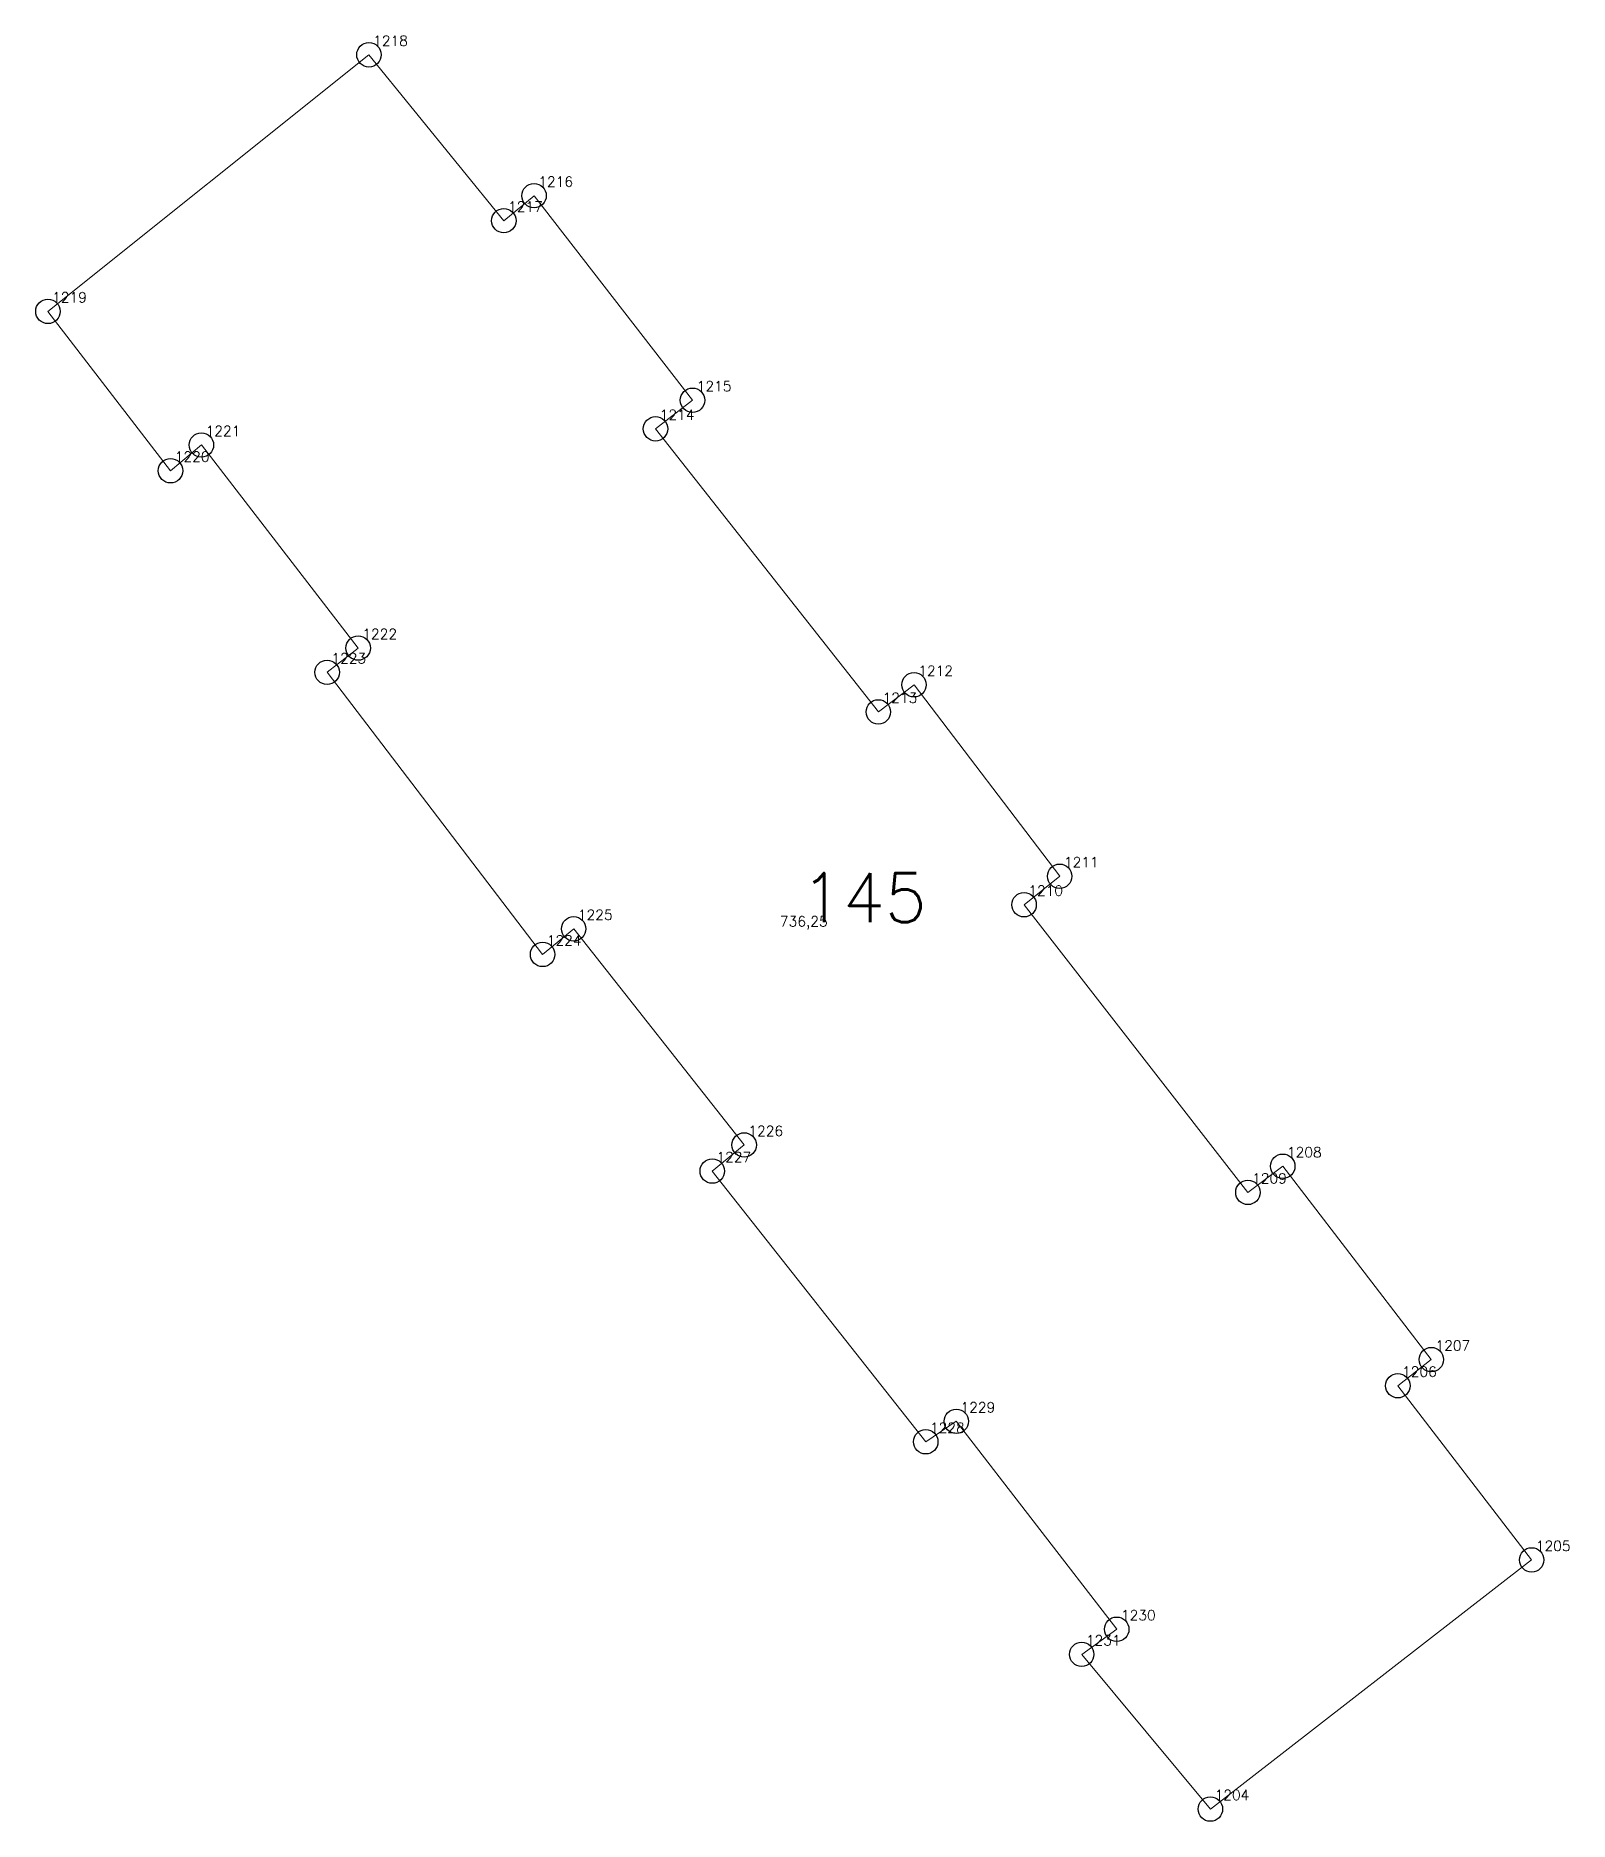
# Model space of a CAD drawing. Extents: x 1390459 to 1399082, y 355064 to 360767.
# Drawn here: x 1393170.1 to 1393217.2, y 357387.5 to 357442.3 of the extents above; entities that cross this region are included whole.
import ezdxf

# ---------------------------------------------------------------- set-up
doc = ezdxf.new("R2010")
doc.units = 0
doc.header["$PDMODE"] = 33
doc.header["$PDSIZE"] = 0.75
doc.layers.add('9 - ценная историческая застройка советский период', color=7, linetype='Continuous')
doc.layers.add('OKN_VALUED_LABELS', color=1, linetype='Continuous')
doc.styles.get("Standard").update_dxf_attribs({"font": 'simplex.shx'})

msp = doc.modelspace()

# ---------------------------------------------------------------- texts
at = {"layer": '9 - ценная историческая застройка советский период', "color": 7}
for s, p in [('1218', (1393180.432, 357441.961)), ('1216', (1393185.501, 357437.636)), ('1217', (1393184.572, 357436.868)), ('1219', (1393170.575, 357434.084)), ('1215', (1393190.365, 357431.358)), ('1214', (1393189.229, 357430.479)), ('1221', (1393175.287, 357429.984)), ('1220', (1393174.339, 357429.193)), ('1222', (1393180.099, 357423.75)), ('1223', (1393179.148, 357423.006)), ('1212', (1393197.167, 357422.623)), ('1213', (1393196.071, 357421.791)), ('1211', (1393201.639, 357416.746)), ('1210', (1393200.545, 357415.873)), ('1225', (1393186.717, 357415.133)), ('736,25', (1393192.92, 357414.93)), ('1224', (1393185.762, 357414.346)), ('1226', (1393191.951, 357408.498)), ('1208', (1393208.487, 357407.844)), ('1227', (1393190.971, 357407.695)), ('1209', (1393207.417, 357407.041)), ('1207', (1393213.048, 357401.91)), ('1206', (1393212.02, 357401.108)), ('1229', (1393198.464, 357400.015)), ('1228', (1393197.527, 357399.387)), ('1205', (1393216.129, 357395.761)), ('1230', (1393203.389, 357393.633)), ('1231', (1393202.314, 357392.863)), ('1204', (1393206.265, 357388.113))]:
    msp.add_text(s, height=0.3111, dxfattribs=at).set_placement(p)
at = {"layer": 'OKN_VALUED_LABELS'}
msp.add_text('145', height=1.5, dxfattribs=at).set_placement((1393193.567, 357415.067))

# ---------------------------------------------------------------- linework, layer by layer
at = {"layer": '9 - ценная историческая застройка советский период', "color": 7, "lineweight": 20}
msp.add_lwpolyline([(1393206.136, 357387.838), (1393202.185, 357392.588), (1393203.26, 357393.358), (1393198.335, 357399.74), (1393197.398, 357399.113), (1393190.842, 357407.421), (1393191.822, 357408.223), (1393186.588, 357414.858), (1393185.633, 357414.071), (1393179.018, 357422.731), (1393179.97, 357423.476), (1393175.158, 357429.709), (1393174.21, 357428.918), (1393170.446, 357433.81), (1393180.302, 357441.686), (1393184.443, 357436.594), (1393185.372, 357437.361), (1393190.236, 357431.083), (1393189.1, 357430.205), (1393195.942, 357421.516), (1393197.037, 357422.349), (1393201.509, 357416.471), (1393200.416, 357415.598), (1393207.288, 357406.767), (1393208.358, 357407.57), (1393212.919, 357401.635), (1393211.891, 357400.833), (1393215.999, 357395.487), (1393206.136, 357387.838)], close=True, dxfattribs=at)
at = {"layer": '9 - ценная историческая застройка советский период'}
for p in [(1393180.302, 357441.686), (1393185.372, 357437.361), (1393184.443, 357436.594), (1393170.446, 357433.81), (1393190.236, 357431.083), (1393189.1, 357430.205), (1393175.158, 357429.709), (1393174.21, 357428.918), (1393179.97, 357423.476), (1393179.018, 357422.731), (1393197.037, 357422.349), (1393195.942, 357421.516), (1393201.509, 357416.471), (1393200.416, 357415.598), (1393186.588, 357414.858), (1393185.633, 357414.071), (1393191.822, 357408.223), (1393190.842, 357407.421), (1393208.358, 357407.57), (1393207.288, 357406.767), (1393212.919, 357401.635), (1393211.891, 357400.833), (1393198.335, 357399.74), (1393197.398, 357399.113), (1393215.999, 357395.487), (1393203.26, 357393.358), (1393202.185, 357392.588), (1393206.136, 357387.838)]:
    msp.add_point(p, dxfattribs=at)

msp.set_redraw_order([(e.dxf.handle, doc.entitydb.next_handle()) for e in msp.query("TEXT MTEXT ATTDEF DIMENSION ARC_DIMENSION")])  # texts and dimensions are drawn at this point

doc.saveas('drawing.dxf')
